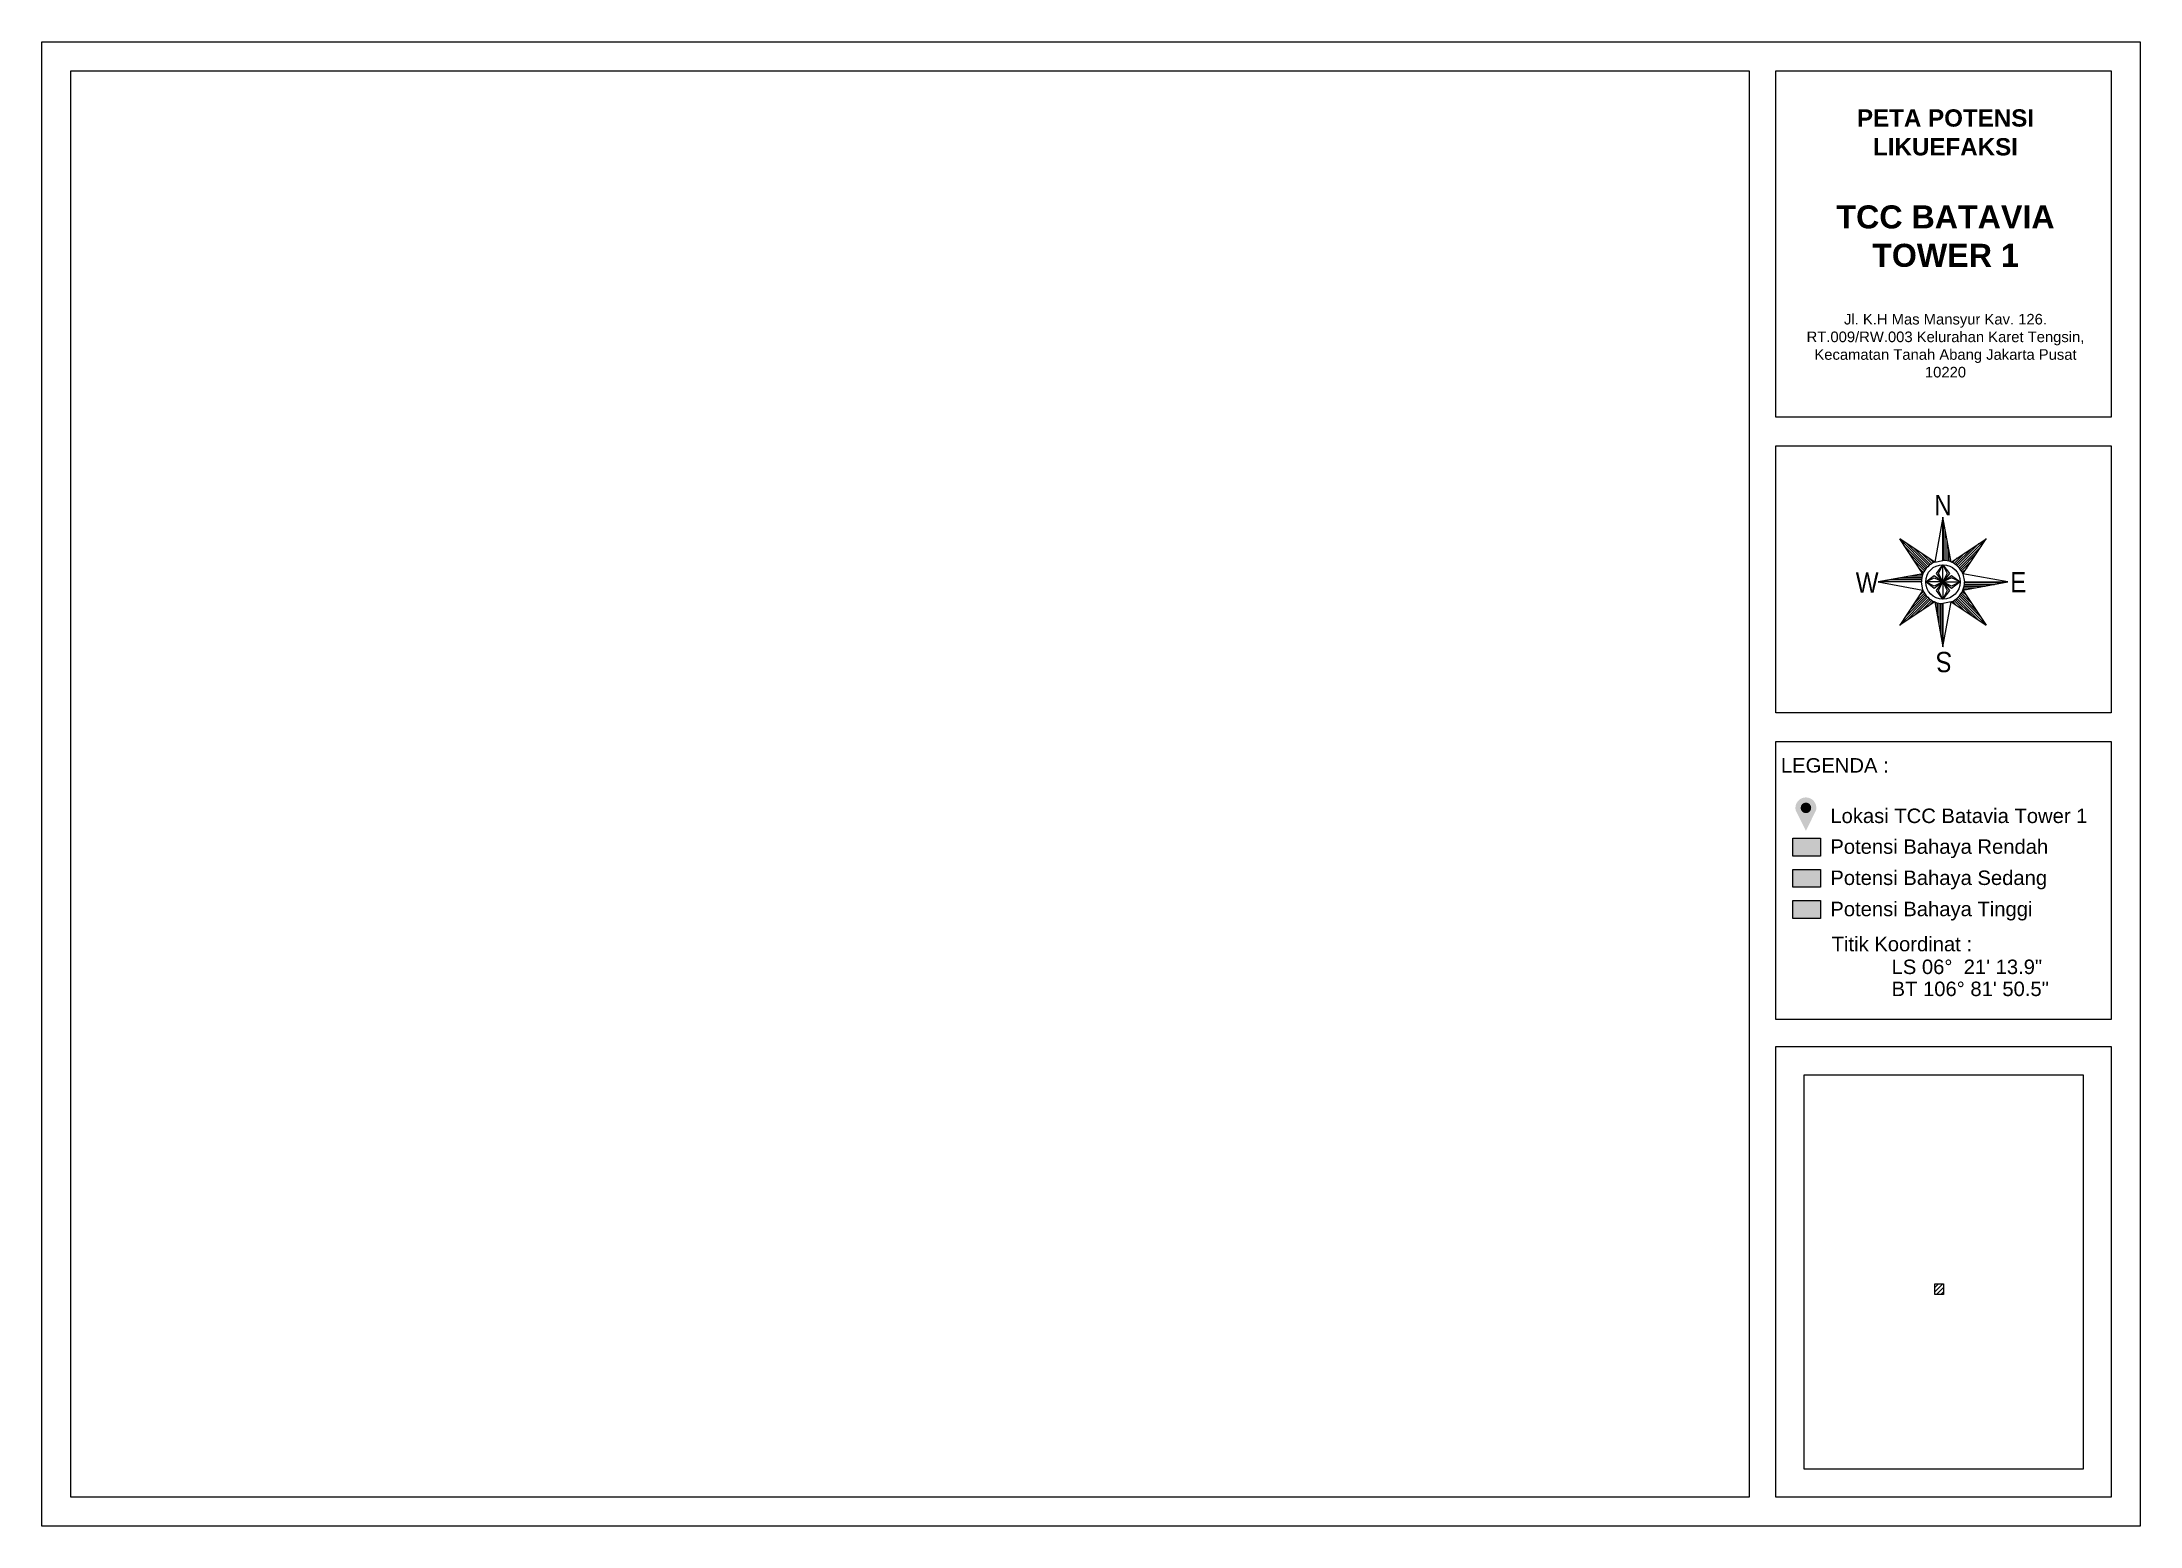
# Model space of a CAD drawing. Header units: millimetres. Extents: x 732789 to 742699, y 10898 to 18897.
# Drawn here: x 735186.3 to 735483.6, y 11108.1 to 11318.4 of the extents above; entities that cross this region are included whole.
import ezdxf

# ---------------------------------------------------------------- set-up
doc = ezdxf.new("R2010")
doc.units = ezdxf.units.MM
doc.linetypes.add('PTS_EXT', pattern=[999999, 0, -999999])
doc.styles.get("Standard").update_dxf_attribs({"font": 'arial.ttf'})

msp = doc.modelspace()

# ---------------------------------------------------------------- texts
at = {"linetype": 'Continuous', "width": 0.85}
for s, rotation, p in [('N', 0, (735454.41, 11251.3)), ('S', 180, (735456.94, 11231.95))]:
    msp.add_text(s, height=2.88, rotation=rotation, dxfattribs=at).set_placement(p)
for s, p in [('W', (735443.29, 11240.33)), ('E', (735465.18, 11240.38))]:
    msp.add_text(s, height=2.88, dxfattribs=at).set_placement(p)
for s, height, p in [('LEGENDA :', 2.049, (735432.69, 11214.84)), ('Lokasi TCC Batavia Tower 1', 2.0494, (735439.69, 11207.69)), ('Potensi Bahaya Rendah', 2.0494, (735439.69, 11203.33)), ('Potensi Bahaya Sedang', 2.0494, (735439.69, 11198.91)), ('Potensi Bahaya Tinggi', 2.0494, (735439.69, 11194.49)), ('Titik Koordinat :', 2.0494, (735439.88, 11189.52)), ('LS 06°  21\' 13.9"', 2.0494, (735448.37, 11186.29)), ('BT 106° 81\' 50.5"', 2.0494, (735448.37, 11183.17))]:
    msp.add_text(s, height=height).set_placement(p)
at = {"insert": (735434.86, 11308.83), "char_height": 2.69452, "attachment_point": 1}
msp.add_mtext_dynamic_manual_height_columns('\\pxqc;{\\fArial|b1|i0|c0|p34;\\H0.909x;PETA POTENSI LIKUEFAKSI\\H1.66666x; \\P\\H0.8x;\\PTCC BATAVIA TOWER 1\\fArial|b0|i0|c0|p34;\\H0.82508x;\\P\\P\\H0.55669x;Jl. K.H Mas Mansyur Kav. 126. RT.009/RW.003 Kelurahan Karet Tengsin, Kecamatan Tanah Abang Jakarta Pusat 10220}', width=42.2993, gutter_width=13.47, heights=[0], dxfattribs=at)

# ---------------------------------------------------------------- hatches: boundary and pattern name
h = msp.add_hatch(color=1)
h.dxf.hatch_style = 1
h.paths.add_polyline_path([(735437.66, 11209.48, 1.282095), (735434.79, 11209.48), (735436.23, 11206.6)])
h.paths.add_polyline_path([(735435.48, 11209.84, -1), (735436.97, 11209.84, -1)], flags=16)
at = {"true_color": 0xffffff}
h = msp.add_hatch(color=7, dxfattribs=at)
h.dxf.hatch_style = 1
h.paths.add_polyline_path([(735436.98, 11209.84, 1), (735435.48, 11209.84, 1)])
h = msp.add_hatch(color=3)
h.dxf.hatch_style = 1
h.paths.add_polyline_path([(735438.29, 11205.54), (735434.38, 11205.54), (735434.38, 11203.02), (735438.29, 11203.02)])
h = msp.add_hatch(color=2)
h.dxf.hatch_style = 1
h.paths.add_polyline_path([(735438.29, 11201.12), (735434.38, 11201.12), (735434.38, 11198.6), (735438.29, 11198.6)])
h = msp.add_hatch(color=1)
h.dxf.hatch_style = 1
h.paths.add_polyline_path([(735438.29, 11196.71), (735434.38, 11196.71), (735434.38, 11194.18), (735438.29, 11194.18)])
h = msp.add_hatch()
h.set_pattern_fill('ANSI31', color=1, scale=0.136239)
h.set_pattern_definition([(45, (234389.67574, 3018.84623), (-0.30586422798, 0.30586422798), [])])
h.paths.add_polyline_path([(735455.71, 11142.39), (735454.51, 11142.39), (735454.51, 11140.86), (735455.71, 11140.86)])

# ---------------------------------------------------------------- linework, layer by layer
at = {"linetype": 'Continuous'}
for p, q in [((735456.8, 11244.68), (735455.65, 11251.03)), ((735455.65, 11244.91), (735455.65, 11251.03)), ((735454.49, 11244.68), (735449.53, 11247.97)), ((735452.81, 11243), (735449.53, 11247.97)), ((735453.48, 11244.01), (735449.53, 11247.97)), ((735455.74, 11244.91), (735455.74, 11250.52)), ((735455.98, 11244.89), (735455.98, 11249.17)), ((735456.23, 11244.85), (735456.23, 11247.83)), ((735456.8, 11244.68), (735461.76, 11247.97)), ((735457.81, 11244.01), (735461.76, 11247.97)), ((735458.48, 11243), (735461.76, 11247.97)), ((735453.32, 11243.83), (735450.21, 11246.94)), ((735453.66, 11244.18), (735450.55, 11247.29)), ((735453.17, 11243.64), (735450.88, 11245.92)), ((735453.03, 11243.43), (735451.56, 11244.9)), ((735453.86, 11244.33), (735451.57, 11246.61)), ((735454.07, 11244.47), (735452.6, 11245.94)), ((735454.29, 11244.59), (735453.62, 11245.26)), ((735456.47, 11244.79), (735456.47, 11246.48)), ((735456.72, 11244.71), (735456.72, 11245.14)), ((735457, 11244.59), (735457.67, 11245.26)), ((735457.23, 11244.47), (735458.7, 11245.94)), ((735457.44, 11244.33), (735459.72, 11246.61)), ((735457.63, 11244.18), (735460.74, 11247.29)), ((735457.98, 11243.83), (735461.09, 11246.94)), ((735458.13, 11243.64), (735460.41, 11245.92)), ((735458.27, 11243.43), (735459.73, 11244.9)), ((735452.81, 11243), (735446.47, 11241.85)), ((735452.59, 11241.94), (735446.97, 11241.94)), ((735452.61, 11242.19), (735448.32, 11242.19)), ((735452.64, 11242.43), (735449.67, 11242.43)), ((735452.7, 11242.67), (735451.01, 11242.67)), ((735452.91, 11243.21), (735452.24, 11243.87)), ((735452.78, 11242.92), (735452.36, 11242.92)), ((735453.2, 11241.85), (735454.42, 11242.77)), ((735454.42, 11242.77), (735455.65, 11241.85)), ((735454.73, 11243.07), (735455.65, 11244.3)), ((735455.65, 11241.85), (735454.73, 11243.07)), ((735455.03, 11243.07), (735455.65, 11244.3)), ((735455.65, 11241.85), (735455.03, 11243.07)), ((735455.65, 11244.3), (735456.56, 11243.07)), ((735456.56, 11243.07), (735455.65, 11241.85)), ((735455.65, 11241.85), (735456.87, 11242.77)), ((735456.87, 11242.46), (735455.65, 11241.85)), ((735456.87, 11242.77), (735458.09, 11241.85)), ((735458.09, 11241.85), (735456.87, 11242.46)), ((735458.39, 11243.21), (735459.06, 11243.87)), ((735452.59, 11241.85), (735446.47, 11241.85)), ((735452.81, 11240.7), (735449.53, 11235.73)), ((735453.48, 11239.69), (735449.53, 11235.73)), ((735454.49, 11239.02), (735449.53, 11235.73)), ((735453.32, 11239.87), (735450.21, 11236.75)), ((735453.66, 11239.52), (735450.55, 11236.41)), ((735453.17, 11240.06), (735450.88, 11237.78)), ((735453.03, 11240.27), (735451.56, 11238.8)), ((735453.86, 11239.37), (735451.57, 11237.08)), ((735452.91, 11240.49), (735452.24, 11239.82)), ((735454.07, 11239.23), (735452.6, 11237.76)), ((735454.42, 11241.24), (735453.2, 11241.85)), ((735454.42, 11240.93), (735453.2, 11241.85)), ((735454.29, 11239.11), (735453.62, 11238.44)), ((735455.65, 11241.85), (735454.42, 11241.24)), ((735455.65, 11241.85), (735454.42, 11240.93)), ((735454.49, 11239.02), (735455.65, 11232.67)), ((735454.58, 11238.98), (735454.58, 11238.56)), ((735454.73, 11240.63), (735455.65, 11241.85)), ((735455.65, 11239.4), (735454.73, 11240.63)), ((735454.82, 11238.9), (735454.82, 11237.21)), ((735455.65, 11241.85), (735456.26, 11240.63)), ((735455.65, 11241.85), (735456.56, 11240.63)), ((735456.87, 11240.93), (735455.65, 11241.85)), ((735456.26, 11240.63), (735455.65, 11239.4)), ((735456.56, 11240.63), (735455.65, 11239.4)), ((735456.8, 11239.02), (735461.76, 11235.73)), ((735458.09, 11241.85), (735456.87, 11240.93)), ((735457, 11239.11), (735457.67, 11238.44)), ((735457.23, 11239.23), (735458.7, 11237.76)), ((735457.44, 11239.37), (735459.72, 11237.08)), ((735457.63, 11239.52), (735460.74, 11236.41)), ((735457.81, 11239.69), (735461.76, 11235.73)), ((735457.98, 11239.87), (735461.09, 11236.75)), ((735458.13, 11240.06), (735460.41, 11237.78)), ((735458.27, 11240.27), (735459.73, 11238.8)), ((735458.39, 11240.49), (735459.06, 11239.82)), ((735458.48, 11240.7), (735464.82, 11241.85)), ((735458.48, 11240.7), (735461.76, 11235.73)), ((735458.51, 11240.78), (735458.93, 11240.78)), ((735458.59, 11241.02), (735460.28, 11241.02)), ((735458.65, 11241.27), (735461.63, 11241.27)), ((735458.69, 11241.51), (735462.97, 11241.51)), ((735458.7, 11241.76), (735464.32, 11241.76)), ((735458.71, 11241.85), (735464.82, 11241.85)), ((735455.07, 11238.85), (735455.07, 11235.87)), ((735455.31, 11238.81), (735455.31, 11234.52)), ((735455.55, 11238.79), (735455.55, 11233.18)), ((735455.65, 11238.79), (735455.65, 11232.67))]:
    msp.add_line(p, q, dxfattribs=at)
for points in [[(735186.25, 11318.38), (735483.58, 11318.38), (735483.58, 11108.07), (735186.25, 11108.07)], [(735190.34, 11314.29), (735428.18, 11314.29), (735428.18, 11112.15), (735190.34, 11112.15)], [(735431.96, 11314.29), (735479.5, 11314.29), (735479.5, 11265.23), (735431.96, 11265.23)], [(735431.96, 11261.15), (735479.5, 11261.15), (735479.5, 11223.33), (735431.96, 11223.33)], [(735431.96, 11219.25), (735479.5, 11219.25), (735479.5, 11179.84), (735431.96, 11179.84)], [(735434.38, 11205.54), (735438.29, 11205.54), (735438.29, 11203.02), (735434.38, 11203.02)], [(735434.38, 11201.12), (735438.29, 11201.12), (735438.29, 11198.6), (735434.38, 11198.6)], [(735434.38, 11196.71), (735438.29, 11196.71), (735438.29, 11194.18), (735434.38, 11194.18)], [(735431.96, 11176.01), (735479.5, 11176.01), (735479.5, 11112.15), (735431.96, 11112.15)], [(735435.96, 11172.01), (735475.5, 11172.01), (735475.5, 11116.15), (735435.96, 11116.15)]]:
    msp.add_lwpolyline(points, close=True)
at = {"linetype": 'PTS_EXT'}
msp.add_lwpolyline([(735449.53, 11247.97), (735452.81, 11243), (735446.47, 11241.85), (735452.81, 11240.7), (735449.53, 11235.73), (735454.49, 11239.02), (735455.65, 11232.67), (735456.8, 11239.02), (735461.76, 11235.73), (735458.48, 11240.7), (735464.82, 11241.85), (735458.48, 11243), (735461.76, 11247.97), (735456.8, 11244.68), (735455.65, 11251.03), (735454.49, 11244.68)], close=True, dxfattribs=at)
at = {"linetype": 'Continuous'}
for points in [[(735455.65, 11251.03), (735454.49, 11244.68), (735455.65, 11244.91), (735455.65, 11251.03)], [(735455.65, 11241.85), (735453.2, 11241.85), (735454.42, 11242.46), (735455.65, 11241.85)], [(735455.65, 11241.85), (735455.65, 11244.3), (735456.26, 11243.07), (735455.65, 11241.85)], [(735464.82, 11241.85), (735458.48, 11243), (735458.71, 11241.85), (735464.82, 11241.85)], [(735446.47, 11241.85), (735452.81, 11240.7), (735452.59, 11241.85), (735446.47, 11241.85)], [(735455.65, 11241.85), (735455.65, 11239.4), (735455.03, 11240.63), (735455.65, 11241.85)], [(735455.65, 11241.85), (735458.09, 11241.85), (735456.87, 11241.24), (735455.65, 11241.85)], [(735455.65, 11232.67), (735456.8, 11239.02), (735455.65, 11238.79), (735455.65, 11232.67)]]:
    msp.add_lwpolyline(points, close=True, dxfattribs=at)
at = {"color": 1}
msp.add_lwpolyline([(735454.51, 11142.39), (735455.71, 11142.39), (735455.71, 11140.86), (735454.51, 11140.86)], close=True, dxfattribs=at)
at = {"linetype": 'Continuous'}
msp.add_circle((735455.65, 11241.85), 2.45, dxfattribs=at)
for start, end in [(67.8485, 90), (157.849, 180), (112.151, 157.849), (22.1515, 67.8486), (202.151, 247.849), (247.849, 270), (292.151, 337.849), (337.849, 0)]:
    msp.add_arc((735455.65, 11241.85), 3.06, start, end, dxfattribs=at)

msp.set_redraw_order([(e.dxf.handle, doc.entitydb.next_handle()) for e in msp.query("TEXT MTEXT ATTDEF DIMENSION ARC_DIMENSION")])  # texts and dimensions are drawn at this point

doc.saveas('drawing.dxf')
